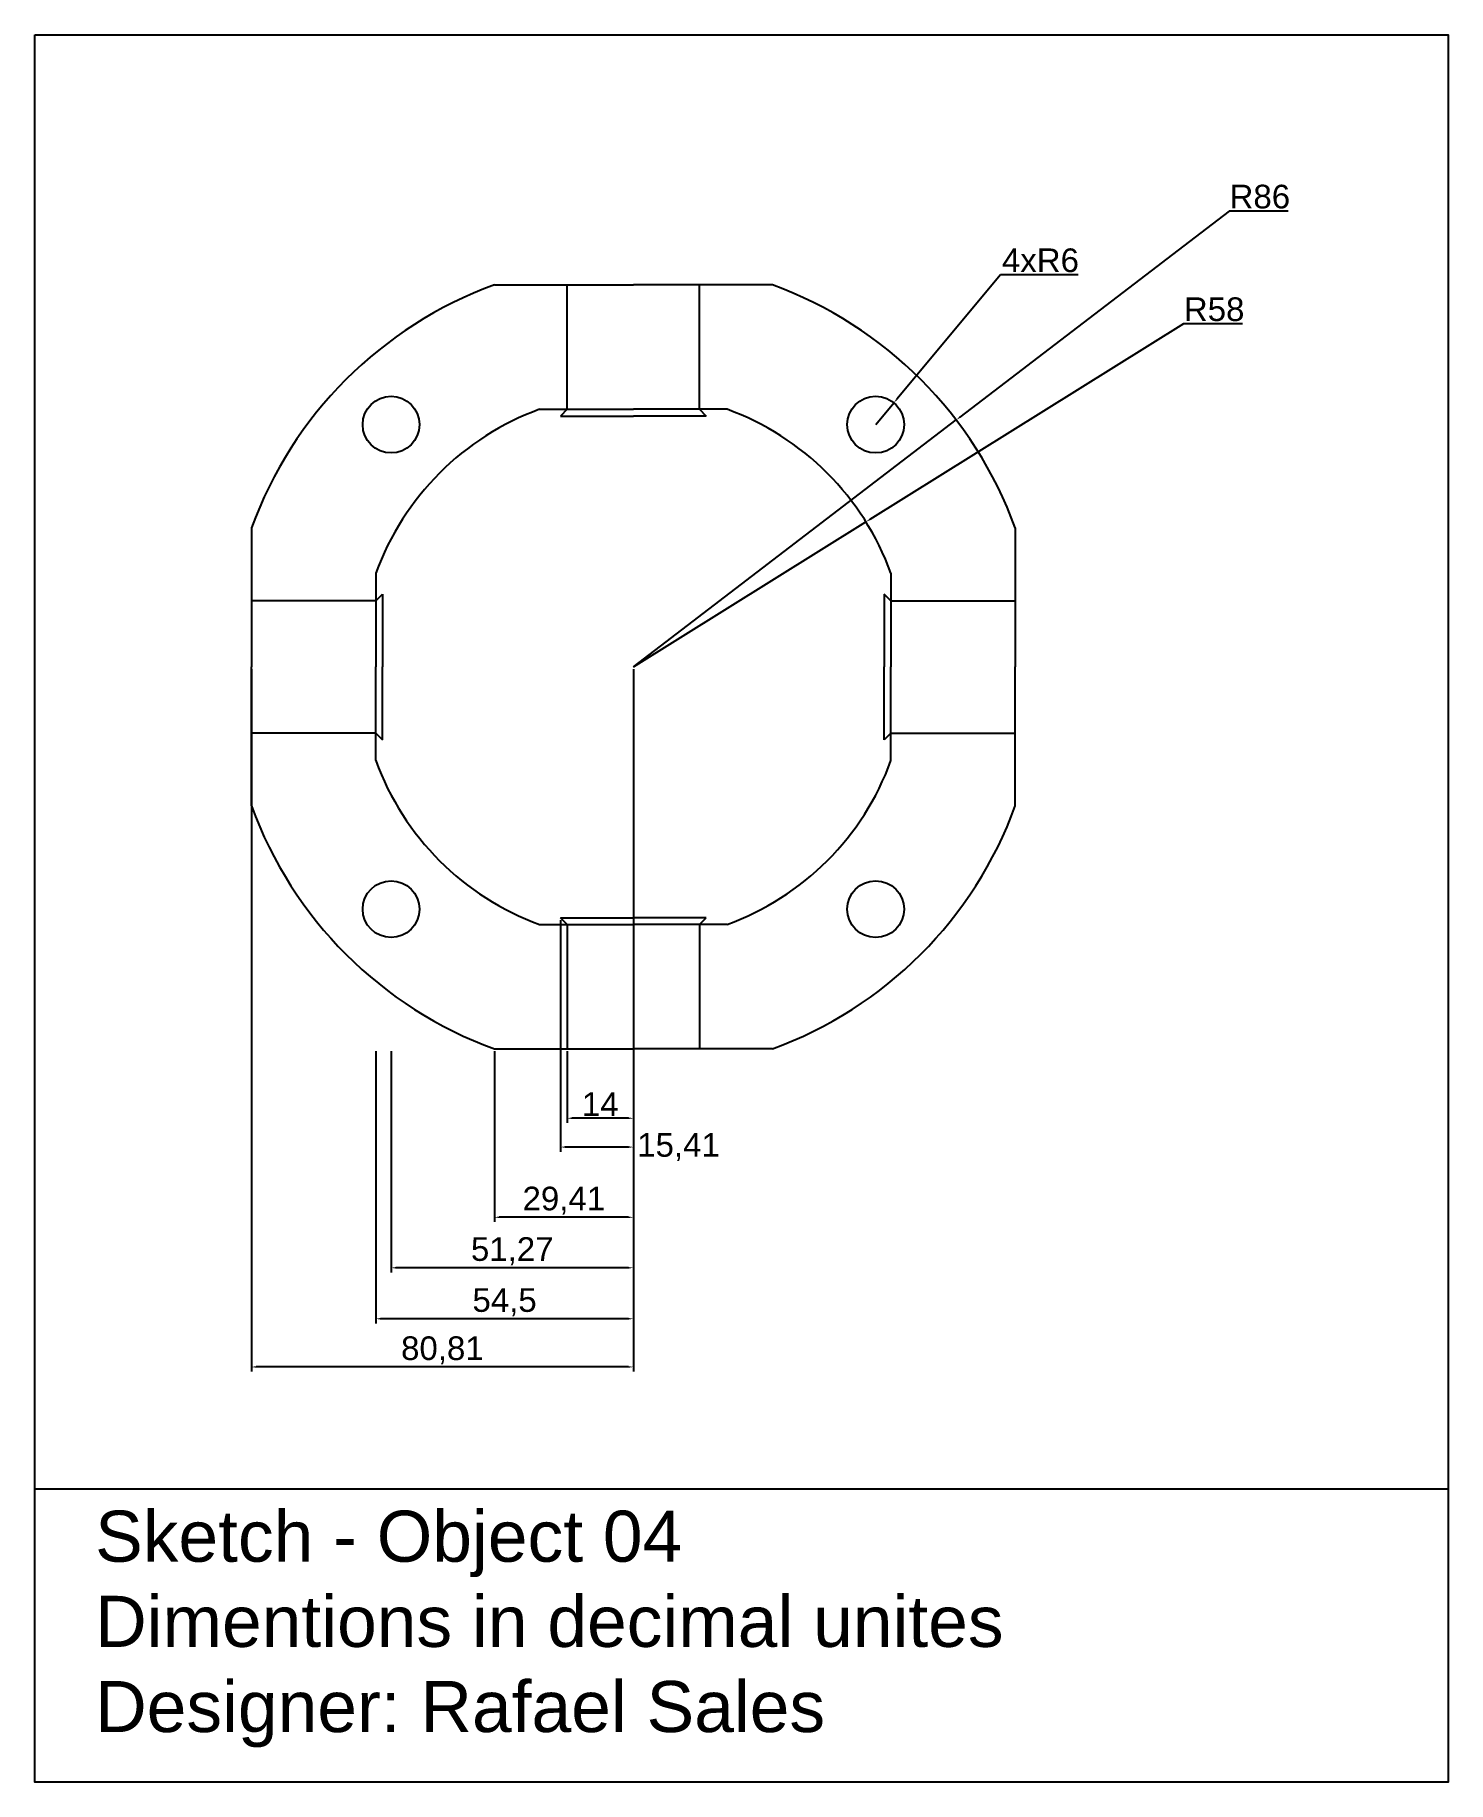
# Model space of a CAD drawing. Header units: millimetres. Extents: x 1251 to 4630, y 3931 to 4390.
# Drawn here: x 3553.9 to 3852.9, y 3962.1 to 4331.7 of the extents above; entities that cross this region are included whole.
import ezdxf

# ---------------------------------------------------------------- set-up
doc = ezdxf.new("R2010")
doc.units = ezdxf.units.MM
doc.layers.add('Dim', color=150, linetype='Continuous')
doc.styles.get("Standard").update_dxf_attribs({"font": 'arial.ttf'})
doc.dimstyles.new('ISO-25', dxfattribs={"dimtxt": 5, "dimasz": 1, "dimexe": 1, "dimexo": 0.5, "dimgap": 0.5, "dimtad": 1, "dimtih": 1, "dimtoh": 1, "dimtxsty": 'Standard', "dimcen": 0, "dimadec": 0, "dimazin": 0, "dimtfac": 1, "dimtmove": 0, "dimatfit": 3, "dimfxl": 1, "dimarcsym": 0})

msp = doc.modelspace()

# ---------------------------------------------------------------- texts
at = {"layer": 'Dim', "insert": (3566.633, 4019.48), "char_height": 10.81078, "attachment_point": 1}
msp.add_mtext_dynamic_manual_height_columns('Sketch - Object 04\\PDimentions in decimal unites\\PDesigner: Rafael Sales', width=279.66634, gutter_width=33.784, heights=[55.536], dxfattribs=at)

# ---------------------------------------------------------------- blocks, each defined once
blk = doc.blocks.new('*D159')
at = {"layer": 'Defpoints', "color": 0, "transparency": 16777216}
for p in [(3729.72, 4228.71), (3680.51, 4198.02)]:
    blk.add_point(p, dxfattribs=at)
at = {"layer": 'Dim', "color": 0, "lineweight": -2, "transparency": 16777216}
for p, q in [((3796.91, 4270.62), (3730.57, 4229.24)), ((3809.37, 4270.62), (3796.91, 4270.62)), ((3680.51, 4198.02), (3729.72, 4228.71))]:
    blk.add_line(p, q, dxfattribs=at)
at = {"layer": 'Dim', "color": 0, "transparency": 16777216}
blk.add_solid([(3730.48, 4229.38), (3730.66, 4229.1), (3729.72, 4228.71)], dxfattribs=at)
at = {"layer": 'Dim', "color": 0, "transparency": 16777216, "insert": (3803.39, 4273.67), "char_height": 5, "attachment_point": 5}
blk.add_mtext('R58', dxfattribs=at)
blk = doc.blocks.new('*D160')
at = {"layer": 'Defpoints', "color": 0, "transparency": 16777216}
for p in [(3748.82, 4250.27), (3680.51, 4198.02)]:
    blk.add_point(p, dxfattribs=at)
at = {"layer": 'Dim', "color": 0, "lineweight": -2, "transparency": 16777216}
for p, q in [((3806.59, 4294.45), (3749.61, 4250.87)), ((3819.04, 4294.45), (3806.59, 4294.45)), ((3680.51, 4198.02), (3748.82, 4250.27))]:
    blk.add_line(p, q, dxfattribs=at)
at = {"layer": 'Dim', "color": 0, "transparency": 16777216}
blk.add_solid([(3749.51, 4251.01), (3749.72, 4250.74), (3748.82, 4250.27)], dxfattribs=at)
at = {"layer": 'Dim', "color": 0, "transparency": 16777216, "insert": (3813.06, 4297.51), "char_height": 5, "attachment_point": 5}
blk.add_mtext('R86', dxfattribs=at)
blk = doc.blocks.new('*D161')
at = {"layer": 'Defpoints', "color": 0, "transparency": 16777216}
for p in [(3735.62, 4253.89), (3731.78, 4249.28)]:
    blk.add_point(p, dxfattribs=at)
at = {"layer": 'Dim', "color": 0, "lineweight": -2, "transparency": 16777216}
for p, q in [((3758.19, 4280.98), (3736.26, 4254.66)), ((3774.59, 4280.98), (3758.19, 4280.98)), ((3731.78, 4249.28), (3735.62, 4253.89))]:
    blk.add_line(p, q, dxfattribs=at)
at = {"layer": 'Dim', "color": 0, "transparency": 16777216}
blk.add_solid([(3736.13, 4254.77), (3736.39, 4254.55), (3735.62, 4253.89)], dxfattribs=at)
at = {"layer": 'Dim', "color": 0, "transparency": 16777216, "insert": (3766.64, 4284.03), "char_height": 5, "attachment_point": 5}
blk.add_mtext('4xR6', dxfattribs=at)
blk = doc.blocks.new('*D162')
at = {"layer": 'Defpoints', "color": 0, "transparency": 16777216}
for p in [(3599.7, 4198.02), (3680.51, 4198.02), (3599.7, 4049.89)]:
    blk.add_point(p, dxfattribs=at)
at = {"layer": 'Dim', "color": 0, "lineweight": -2, "transparency": 16777216}
for p, q in [((3599.7, 4197.52), (3599.7, 4048.89)), ((3680.51, 4197.52), (3680.51, 4048.89)), ((3679.51, 4049.89), (3600.7, 4049.89))]:
    blk.add_line(p, q, dxfattribs=at)
at = {"layer": 'Dim', "color": 0, "transparency": 16777216}
for points in [[(3600.7, 4050.06), (3600.7, 4049.72), (3599.7, 4049.89)], [(3679.51, 4050.06), (3679.51, 4049.72), (3680.51, 4049.89)]]:
    blk.add_solid(points, dxfattribs=at)
at = {"layer": 'Dim', "color": 0, "transparency": 16777216, "insert": (3640.1, 4053.39), "char_height": 5, "attachment_point": 5}
blk.add_mtext('80,81', dxfattribs=at)
blk = doc.blocks.new('*D163')
at = {"layer": 'Defpoints', "color": 0, "transparency": 16777216}
for p in [(3666.51, 4117.21), (3680.51, 4117.21), (3666.51, 4102.51)]:
    blk.add_point(p, dxfattribs=at)
at = {"layer": 'Dim', "color": 0, "lineweight": -2, "transparency": 16777216}
for p, q in [((3666.51, 4116.71), (3666.51, 4101.51)), ((3680.51, 4116.71), (3680.51, 4101.51)), ((3679.51, 4102.51), (3667.51, 4102.51))]:
    blk.add_line(p, q, dxfattribs=at)
at = {"layer": 'Dim', "color": 0, "transparency": 16777216}
for points in [[(3667.51, 4102.68), (3667.51, 4102.35), (3666.51, 4102.51)], [(3679.51, 4102.68), (3679.51, 4102.35), (3680.51, 4102.51)]]:
    blk.add_solid(points, dxfattribs=at)
at = {"layer": 'Dim', "color": 0, "transparency": 16777216, "insert": (3673.51, 4105.52), "char_height": 5, "attachment_point": 5}
blk.add_mtext('14', dxfattribs=at)
blk = doc.blocks.new('*D164')
at = {"layer": 'Defpoints', "color": 0, "transparency": 16777216}
for p in [(3651.1, 4117.21), (3680.51, 4117.21), (3651.1, 4081.56)]:
    blk.add_point(p, dxfattribs=at)
at = {"layer": 'Dim', "color": 0, "lineweight": -2, "transparency": 16777216}
for p, q in [((3651.1, 4116.71), (3651.1, 4080.56)), ((3680.51, 4116.71), (3680.51, 4080.56)), ((3679.51, 4081.56), (3652.1, 4081.56))]:
    blk.add_line(p, q, dxfattribs=at)
at = {"layer": 'Dim', "color": 0, "transparency": 16777216}
for points in [[(3652.1, 4081.72), (3652.1, 4081.39), (3651.1, 4081.56)], [(3679.51, 4081.72), (3679.51, 4081.39), (3680.51, 4081.56)]]:
    blk.add_solid(points, dxfattribs=at)
at = {"layer": 'Dim', "color": 0, "transparency": 16777216, "insert": (3665.8, 4085.06), "char_height": 5, "attachment_point": 5}
blk.add_mtext('29,41', dxfattribs=at)
blk = doc.blocks.new('*D165')
at = {"layer": 'Defpoints', "color": 0, "transparency": 16777216}
for p in [(3626.01, 4117.21), (3680.51, 4117.21), (3626.01, 4060.08)]:
    blk.add_point(p, dxfattribs=at)
at = {"layer": 'Dim', "color": 0, "lineweight": -2, "transparency": 16777216}
for p, q in [((3626.01, 4116.71), (3626.01, 4059.08)), ((3680.51, 4116.71), (3680.51, 4059.08)), ((3679.51, 4060.08), (3627.01, 4060.08))]:
    blk.add_line(p, q, dxfattribs=at)
at = {"layer": 'Dim', "color": 0, "transparency": 16777216}
for points in [[(3627.01, 4060.25), (3627.01, 4059.91), (3626.01, 4060.08)], [(3679.51, 4060.25), (3679.51, 4059.91), (3680.51, 4060.08)]]:
    blk.add_solid(points, dxfattribs=at)
at = {"layer": 'Dim', "color": 0, "transparency": 16777216, "insert": (3653.26, 4063.58), "char_height": 5, "attachment_point": 5}
blk.add_mtext('54,5', dxfattribs=at)
blk = doc.blocks.new('*D166')
at = {"layer": 'Defpoints', "color": 0, "transparency": 16777216}
for p in [(3629.25, 4117.21), (3680.51, 4117.21), (3629.25, 4070.87)]:
    blk.add_point(p, dxfattribs=at)
at = {"layer": 'Dim', "color": 0, "lineweight": -2, "transparency": 16777216}
for p, q in [((3629.25, 4116.71), (3629.25, 4069.87)), ((3680.51, 4116.71), (3680.51, 4069.87)), ((3679.51, 4070.87), (3630.25, 4070.87))]:
    blk.add_line(p, q, dxfattribs=at)
at = {"layer": 'Dim', "color": 0, "transparency": 16777216}
for points in [[(3630.25, 4071.03), (3630.25, 4070.7), (3629.25, 4070.87)], [(3679.51, 4071.03), (3679.51, 4070.7), (3680.51, 4070.87)]]:
    blk.add_solid(points, dxfattribs=at)
at = {"layer": 'Dim', "color": 0, "transparency": 16777216, "insert": (3654.88, 4074.37), "char_height": 5, "attachment_point": 5}
blk.add_mtext('51,27', dxfattribs=at)
blk = doc.blocks.new('*D167')
at = {"layer": 'Defpoints', "color": 0, "transparency": 16777216}
for p in [(3665.1, 4144.93), (3680.51, 4144.93), (3665.1, 4096.41)]:
    blk.add_point(p, dxfattribs=at)
at = {"layer": 'Dim', "color": 0, "lineweight": -2, "transparency": 16777216}
for p, q in [((3665.1, 4144.43), (3665.1, 4095.41)), ((3680.51, 4144.43), (3680.51, 4095.41)), ((3679.51, 4096.41), (3666.1, 4096.41))]:
    blk.add_line(p, q, dxfattribs=at)
at = {"layer": 'Dim', "color": 0, "transparency": 16777216}
for points in [[(3666.1, 4096.58), (3666.1, 4096.24), (3665.1, 4096.41)], [(3679.51, 4096.58), (3679.51, 4096.24), (3680.51, 4096.41)]]:
    blk.add_solid(points, dxfattribs=at)
at = {"layer": 'Dim', "color": 0, "transparency": 16777216, "insert": (3690.06, 4096.41), "char_height": 5, "attachment_point": 5}
blk.add_mtext('15,41', dxfattribs=at)

# ---------------------------------------------------------------- dimensions: what is measured, and where the dimension line sits
at = {"layer": 'Dim'}
for mpoint, picture, middle in [((3748.82, 4250.266), '*D160', (3813.064, 4294.454)), ((3729.724, 4228.712), '*D159', (3803.391, 4270.616))]:
    dim = msp.add_radius_dim(center=(3680.511, 4198.019), mpoint=mpoint, dimstyle='ISO-25', dxfattribs=at)
    dim.commit()
    dim.dimension.update_dxf_attribs({"geometry": picture, "text_midpoint": middle, "dimtype": 164})
dim = msp.add_radius_dim(center=(3731.776, 4249.284), mpoint=(3735.617, 4253.893), text='4x<>', dimstyle='ISO-25', dxfattribs=at)
dim.commit()
dim.dimension.update_dxf_attribs({"geometry": '*D161', "text_midpoint": (3766.638, 4280.981), "dimtype": 164})
for base, p1, p2, picture, middle in [((3599.697, 4049.89), (3680.511, 4198.019), (3599.697, 4198.019), '*D162', (3640.104, 4053.395)), ((3666.511, 4102.514), (3680.511, 4117.205), (3666.511, 4117.205), '*D163', (3673.511, 4105.525))]:
    dim = msp.add_linear_dim(base=base, p1=p1, p2=p2, dimstyle='ISO-25', dxfattribs=at)
    dim.commit()
    dim.dimension.update_dxf_attribs({"geometry": picture, "text_midpoint": middle})
dim = msp.add_linear_dim(base=(3665.097, 4096.41), p1=(3680.511, 4144.931), p2=(3665.097, 4144.931), dimstyle='ISO-25', override={"dimtmove": 2}, dxfattribs=at)
dim.commit()
dim.dimension.update_dxf_attribs({"geometry": '*D167', "text_midpoint": (3690.055, 4096.41), "dimtype": 160})
for base, p1, p2, picture, middle in [((3626.009, 4060.081), (3680.511, 4117.205), (3626.009, 4117.205), '*D165', (3653.26, 4060.081)), ((3629.2455, 4070.8675), (3680.5107, 4117.2053), (3629.2455, 4117.2053), '*D166', (3654.8781, 4070.8675)), ((3651.097, 4081.557), (3680.511, 4117.205), (3651.097, 4117.205), '*D164', (3665.804, 4081.557))]:
    dim = msp.add_linear_dim(base=base, p1=p1, p2=p2, dimstyle='ISO-25', dxfattribs=at)
    dim.commit()
    dim.dimension.update_dxf_attribs({"geometry": picture, "text_midpoint": middle, "dimtype": 160})

# ---------------------------------------------------------------- linework, layer by layer
for p, q in [((3651.097, 4278.832), (3680.511, 4278.832)), ((3666.511, 4252.521), (3666.511, 4278.832)), ((3709.924, 4278.832), (3680.511, 4278.832)), ((3694.511, 4252.521), (3694.511, 4278.832)), ((3660.674, 4252.521), (3680.511, 4252.521)), ((3666.511, 4252.521), (3665.097, 4251.107)), ((3700.348, 4252.521), (3680.511, 4252.521)), ((3694.511, 4252.521), (3695.925, 4251.107)), ((3665.097, 4251.107), (3680.511, 4251.107)), ((3695.925, 4251.107), (3680.511, 4251.107)), ((3599.697, 4227.433), (3599.697, 4198.019)), ((3761.324, 4227.433), (3761.324, 4198.019)), ((3626.009, 4217.856), (3626.009, 4198.019)), ((3735.013, 4217.856), (3735.013, 4198.019)), ((3626.009, 4212.019), (3599.697, 4212.019)), ((3626.009, 4212.019), (3627.423, 4213.433)), ((3627.423, 4213.433), (3627.423, 4198.019)), ((3735.013, 4212.019), (3733.599, 4213.433)), ((3733.599, 4213.433), (3733.599, 4198.019)), ((3735.013, 4212.019), (3761.324, 4212.019)), ((3599.697, 4168.605), (3599.697, 4198.019)), ((3626.009, 4178.182), (3626.009, 4198.019)), ((3627.423, 4182.605), (3627.423, 4198.019)), ((3733.599, 4182.605), (3733.599, 4198.019)), ((3735.013, 4178.182), (3735.013, 4198.019)), ((3761.324, 4168.605), (3761.324, 4198.019)), ((3626.009, 4184.019), (3599.697, 4184.019)), ((3626.009, 4184.019), (3627.423, 4182.605)), ((3735.013, 4184.019), (3733.599, 4182.605)), ((3735.013, 4184.019), (3761.324, 4184.019)), ((3666.511, 4143.517), (3665.097, 4144.931)), ((3665.097, 4144.931), (3680.511, 4144.931)), ((3695.925, 4144.931), (3680.511, 4144.931)), ((3694.511, 4143.517), (3695.925, 4144.931)), ((3660.674, 4143.517), (3680.511, 4143.517)), ((3666.511, 4143.517), (3666.511, 4117.205)), ((3700.348, 4143.517), (3680.511, 4143.517)), ((3694.511, 4143.517), (3694.511, 4117.205)), ((3651.097, 4117.205), (3680.511, 4117.205)), ((3709.924, 4117.205), (3680.511, 4117.205)), ((3553.893, 4024.085), (3852.885, 4024.085))]:
    msp.add_line(p, q)
msp.add_lwpolyline([(3553.893, 4331.742), (3852.885, 4331.742), (3852.885, 3962.05), (3553.893, 3962.05)], close=True)
for centre in [(3629.246, 4249.284), (3731.776, 4249.284), (3629.246, 4146.754), (3731.776, 4146.754)]:
    msp.add_circle(centre, 6)
for radius, start, end in [(86, 110, 160), (86, 20, 70), (58, 110, 160), (58, 20, 70), (58, 200, 250), (58, 290, 340), (86, 200, 250), (86, 290, 340)]:
    msp.add_arc((3680.511, 4198.019), radius, start, end)

msp.set_redraw_order([(e.dxf.handle, doc.entitydb.next_handle()) for e in msp.query("TEXT MTEXT ATTDEF DIMENSION ARC_DIMENSION")])  # texts and dimensions are drawn at this point

doc.saveas('drawing.dxf')
